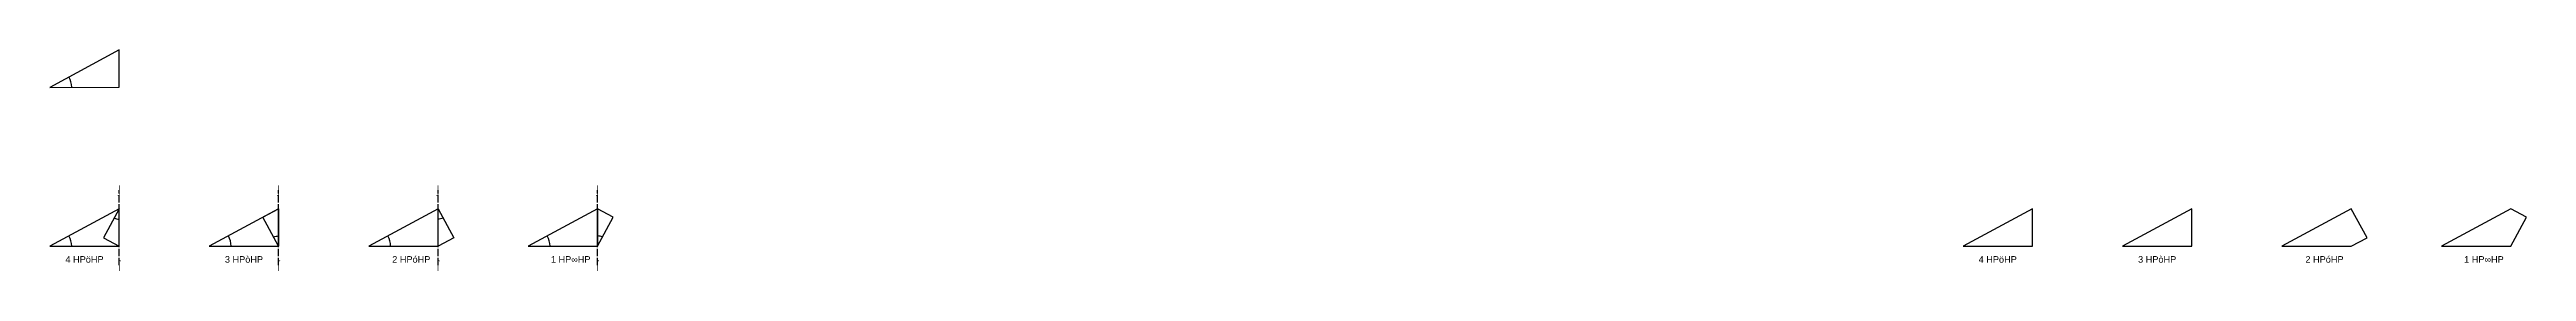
# Model space of a CAD drawing. Header units: millimetres. Extents: x 915202 to 1524453, y -2147646 to 62068.
# Drawn here: x 921316 to 1335322, y 24962 to 62068 of the extents above; entities that cross this region are included whole.
import ezdxf
from ezdxf.enums import TextEntityAlignment as Align

# ---------------------------------------------------------------- set-up
doc = ezdxf.new("R2010")
doc.units = ezdxf.units.MM
doc.linetypes.add('ACAD_ISO02W100', pattern=[15, 12, -3])
for name, color, linetype in [('BASE', 170, 'Continuous'), ('HYPOTENUSE', 20, 'Continuous'), ('PERPENDICULAR', 90, 'Continuous'), ('Standard', 7, 'Continuous')]:
    doc.layers.add(name, color=color, linetype=linetype)
doc.styles.add('Arial', font='arial_0.ttf')

msp = doc.modelspace()

# ---------------------------------------------------------------- texts
at = {"style": 'Arial'}
for s, height, p in [('⌡', 1095, (932956, 38563)), ('⌡', 1095, (959605, 38563)), ('⌡', 1095, (986253, 38563)), ('⌡', 1095, (1012902, 38563)), ('4 HPöHP', 1095.2, (927162, 26930)), ('⌠', 1095, (932956, 25986)), ('3 HPòHP', 1095.2, (953811, 26930)), ('⌠', 1095, (959605, 25986)), ('2 HPóHP', 1095.2, (981778, 26930)), ('⌠', 1095, (986253, 25986)), ('1 HP∞HP', 1095.2, (1008426, 26930)), ('⌠', 1095, (1012902, 25986)), ('4 HPöHP', 1095.2, (1246946, 26930)), ('3 HPòHP', 1095.2, (1273595, 26930)), ('2 HPóHP', 1095.2, (1301562, 26930)), ('1 HP∞HP', 1095.2, (1328210, 26930))]:
    msp.add_text(s, height=height, dxfattribs=at).set_placement(p, align=Align.MIDDLE_CENTER)

# ---------------------------------------------------------------- blocks, each defined once
blk = doc.blocks.new('fundamental_block_GT')
at = {"color": 4}
blk.add_arc((0, -2), 277, 359.9799, 28.4254, dxfattribs=at)
at = {"layer": 'BASE'}
blk.add_line((0, 0), (879, -7), dxfattribs=at)
at = {"layer": 'HYPOTENUSE'}
blk.add_line((883, 469), (0, 0), dxfattribs=at)
at = {"layer": 'PERPENDICULAR'}
blk.add_line((879, -7), (883, 469), dxfattribs=at)

# ---------------------------------------------------------------- linework, layer by layer
at = {"color": 4, "linetype": 'ACAD_ISO02W100', "ltscale": 100}
for p, q in [((932956, 25986), (932956, 38563)), ((959605, 25986), (959605, 38563)), ((986253, 25986), (986253, 38563)), ((1012902, 25986), (1012902, 38563))]:
    msp.add_line(p, q, dxfattribs=at)
for points in [[(1252740, 35419), (1241153, 29131), (1252740, 29131)], [(1279389, 35419), (1267801, 29131), (1279389, 29131)], [(1308674, 30561), (1306037, 35419), (1294450, 29131), (1306037, 29131)], [(1332686, 35419), (1321099, 29131), (1332686, 29131), (1335322, 33988)]]:
    msp.add_lwpolyline(points, close=True)

# ---------------------------------------------------------------- block references
at = {"yscale": 6.288365151230212, "zscale": 6.288365151230212}
for p, xscale, rotation in [((932956, 35419), 6.288365151230212, 242.0000000000004), ((959605, 29131), -6.288365151230212, 297.9999999999997), ((986253, 35419), -6.288365151230212, 117.9999999999996), ((1012902, 29131), 6.288365151230212, 62.00000000000034)]:
    msp.add_blockref('fundamental_block_GT', p, dxfattribs=dict(at, xscale=xscale, rotation=rotation))
at = {"layer": 'Standard', "xscale": 13.18371388650824, "yscale": 13.18371388650824, "zscale": 13.18371388650824, "rotation": 0.4883327617913192}
for p in [(921369, 55779), (921369, 29131), (948017, 29131), (974666, 29131), (1001315, 29131)]:
    msp.add_blockref('fundamental_block_GT', p, dxfattribs=at)

msp.set_redraw_order([(e.dxf.handle, doc.entitydb.next_handle()) for e in msp.query("TEXT MTEXT ATTDEF DIMENSION ARC_DIMENSION")])  # texts and dimensions are drawn at this point

doc.saveas('drawing.dxf')
